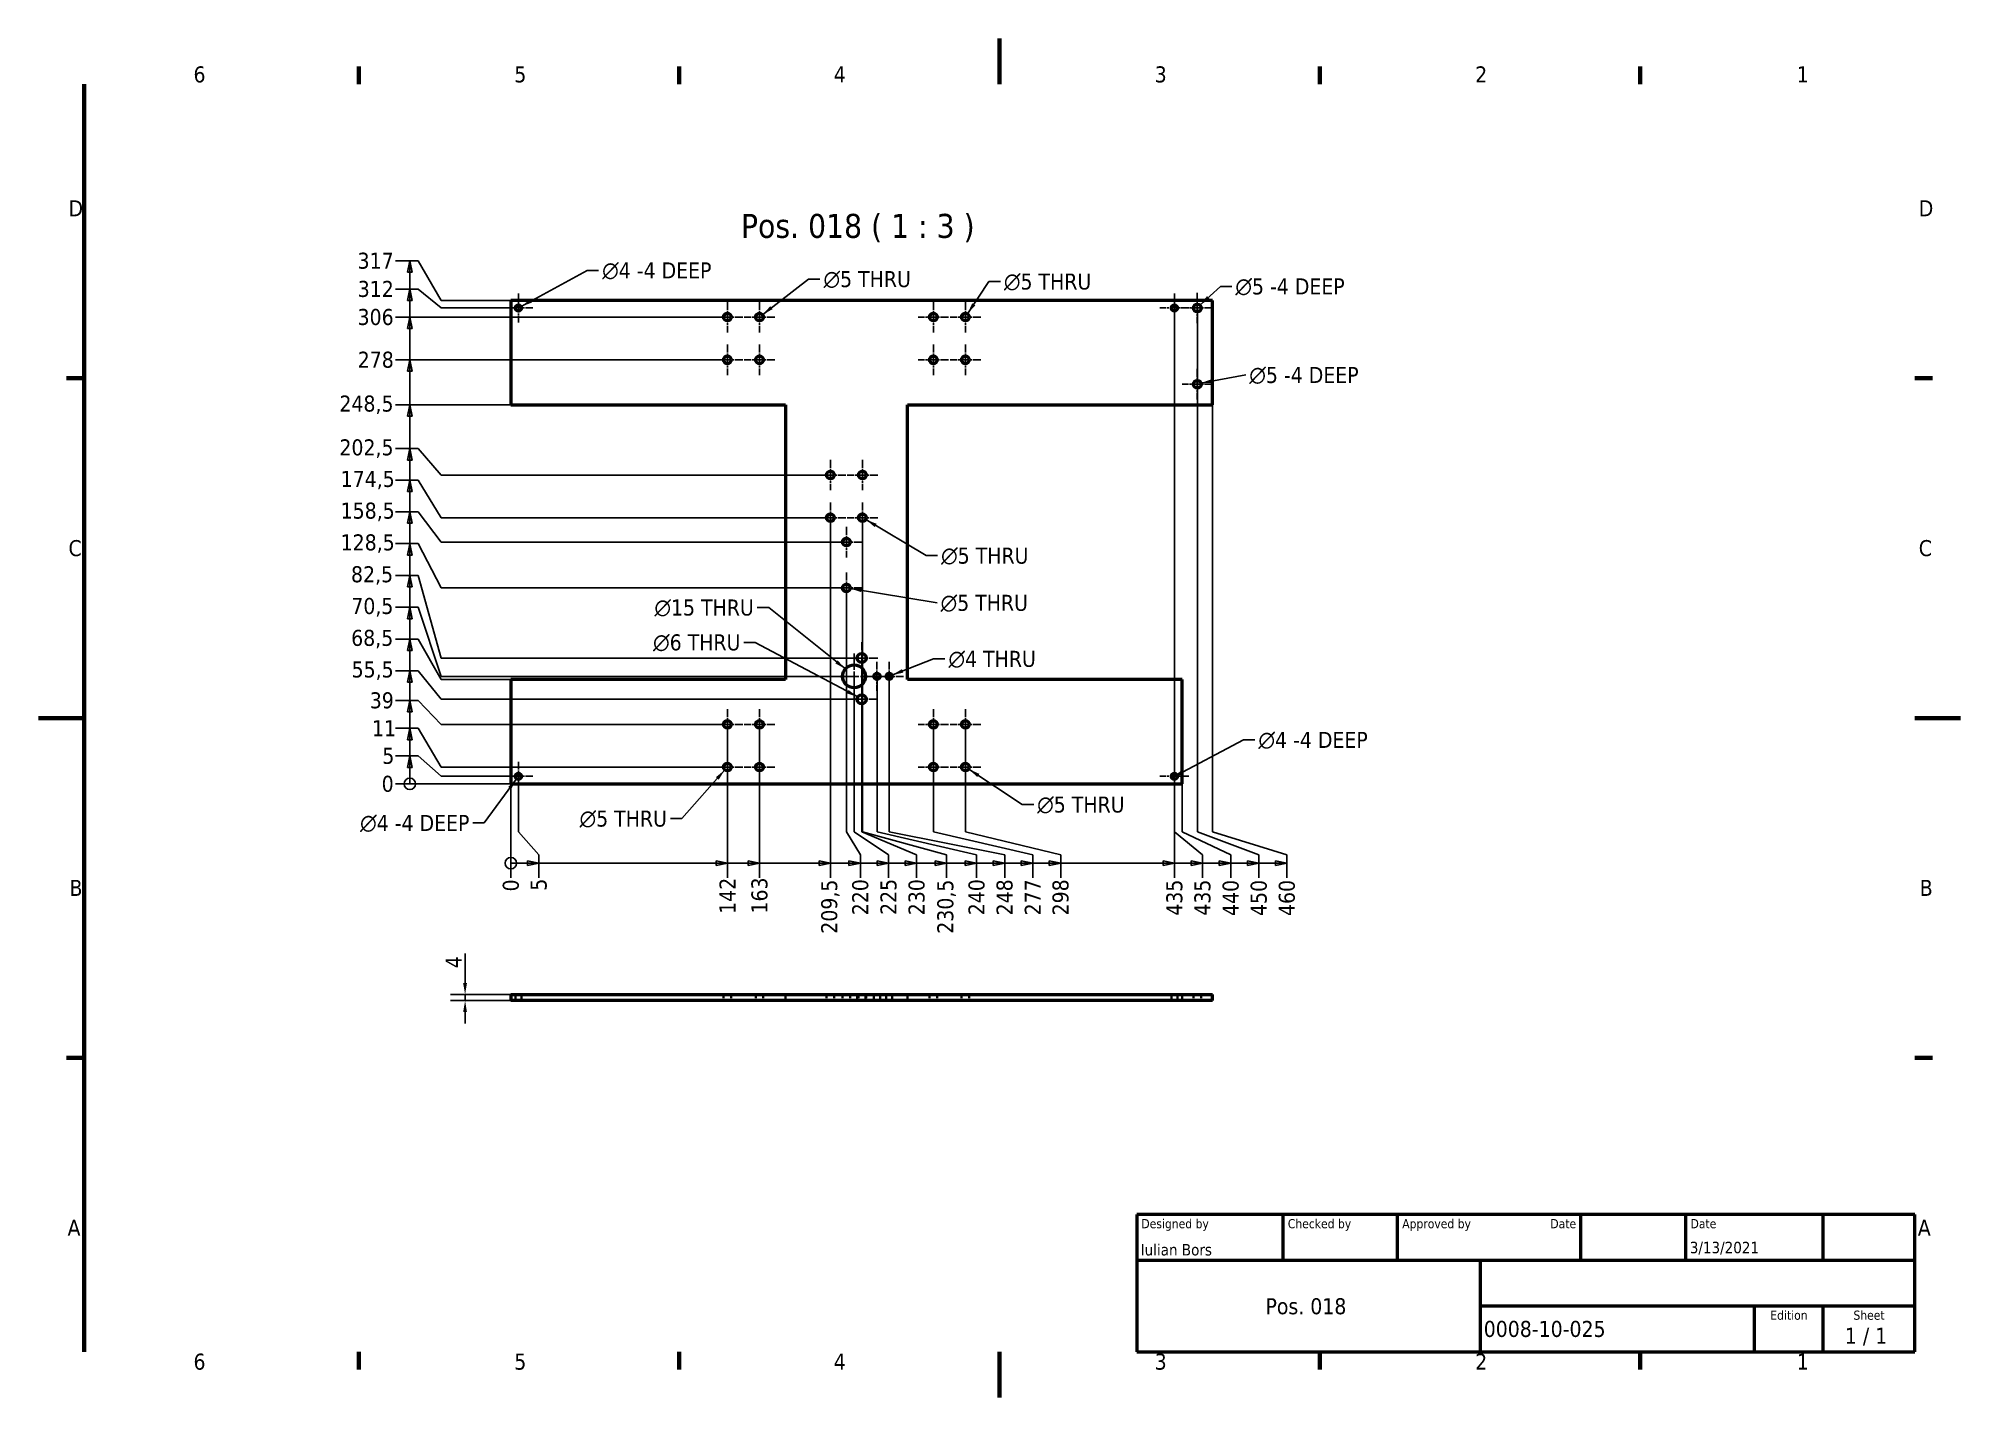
# Model space of a CAD drawing. Header units: millimetres. Extents: x 0 to 1260, y 0 to 891.
import ezdxf
from ezdxf.enums import TextEntityAlignment as Align

# ---------------------------------------------------------------- set-up
doc = ezdxf.new("R2010")
doc.units = ezdxf.units.MM
doc.header["$LTSCALE"] = 3
doc.linetypes.add('CHAIN', pattern=[0.3543, 0.2362, -0.0295, 0.0591, -0.0295])
doc.linetypes.add('DASHED', pattern=[0.2068, 0.1655, -0.0413])
for name, color, linetype, lineweight in [('Border (ISO)', 7, 'Continuous', 70), ('Center Mark (ISO)', 7, 'Continuous', 25), ('Dimension (ISO)', 7, 'Continuous', 25), ('Hidden (ISO)', 7, 'DASHED', 35), ('Symbol (ISO)', 7, 'Continuous', 25), ('Title (ISO)', 7, 'Continuous', 50), ('Visible (ISO)', 7, 'Continuous', 50)]:
    doc.layers.add(name, color=color, linetype=linetype, lineweight=lineweight)
doc.styles.add('Note Text (ISO)', font='tahoma.ttf')
doc.styles.add('Text Style39', font='tahoma.ttf')
doc.styles.add('Text Style41', font='tahoma.ttf')
doc.styles.add('Text Style45', font='tahoma.ttf')
doc.dimstyles.new('Default - Method 1b (ISO)', dxfattribs={"dimscale": 3, "dimtxt": 3.5, "dimasz": 2.5, "dimexe": 3.175, "dimexo": 0, "dimgap": 0.762, "dimtad": 1, "dimtoh": 1, "dimrnd": 1e-08, "dimtxsty": 'Note Text (ISO)', "dimcen": 0.09, "dimdle": 10, "dimclrd": 256, "dimclre": 256, "dimclrt": 256, "dimazin": 2, "dimtfac": 1, "dimtmove": 0, "dimatfit": 3, "dimfxl": 0, "dimtolj": 1, "dimlwd": -1, "dimlwe": -1, "dimarcsym": 0})
doc.dimstyles.new('Default - Method 1b (ISO)$7', dxfattribs={"dimscale": 3, "dimtxt": 3.5, "dimasz": 2.5, "dimexe": 3.175, "dimexo": 0, "dimgap": 0.762, "dimtad": 1, "dimtoh": 1, "dimrnd": 1e-08, "dimtxsty": 'Note Text (ISO)', "dimcen": 0.09, "dimdle": 10, "dimclrd": 256, "dimclre": 256, "dimclrt": 256, "dimazin": 2, "dimtfac": 1, "dimtmove": 0, "dimatfit": 3, "dimfxl": 0, "dimtolj": 1, "dimlwd": -1, "dimlwe": -1, "dimarcsym": 0})

msp = doc.modelspace()

# ---------------------------------------------------------------- texts
at = {"layer": 'Symbol (ISO)', "insert": (460.54, 757.412), "char_height": 15.72, "attachment_point": 7, "style": 'Text Style45'}
msp.add_mtext('Pos. 018 ( 1 : 3 )', dxfattribs=at)
at = {"layer": 'Symbol (ISO)', "char_height": 10.5, "line_spacing_factor": 0.6125, "style": 'Note Text (ISO)'}
for s, insert, width, attachment_point in [('\\fAIGDT|b0|i0;\\H10.5000;n\\fTahoma|b0|i0;\\H10.5000;4 -4 DEEP', (369.524, 744.179), 76.50287, 1), ('\\fAIGDT|b0|i0;\\H10.5000;n\\fTahoma|b0|i0;\\H10.5000;5 THRU', (514.617, 738.494), 61.37743, 1), ('\\fAIGDT|b0|i0;\\H10.5000;n\\fTahoma|b0|i0;\\H10.5000;5 THRU', (632.891, 736.901), 61.37743, 1), ('\\fAIGDT|b0|i0;\\H10.5000;n\\fTahoma|b0|i0;\\H10.5000;5 -4 DEEP', (784.614, 733.706), 76.50287, 1), ('\\fAIGDT|b0|i0;\\H10.5000;n\\fTahoma|b0|i0;\\H10.5000;5 -4 DEEP', (793.753, 675.621), 76.50287, 1), ('\\fAIGDT|b0|i0;\\H10.5000;n\\fTahoma|b0|i0;\\H10.5000;5 THRU', (591.711, 557.185), 61.37743, 1), ('\\fAIGDT|b0|i0;\\H10.5000;n\\fTahoma|b0|i0;\\H10.5000;15 THRU', (468.914, 523.187), 69.33547, 3), ('\\fAIGDT|b0|i0;\\H10.5000;n\\fTahoma|b0|i0;\\H10.5000;5 THRU', (591.386, 526.258), 61.37743, 1), ('\\fAIGDT|b0|i0;\\H10.5000;n\\fTahoma|b0|i0;\\H10.5000;6 THRU', (460.146, 500.348), 61.37743, 3), ('\\fAIGDT|b0|i0;\\H10.5000;n\\fTahoma|b0|i0;\\H10.5000;4 THRU', (596.551, 489.533), 61.37743, 1), ('\\fAIGDT|b0|i0;\\H10.5000;n\\fTahoma|b0|i0;\\H10.5000;4 -4 DEEP', (799.728, 436.383), 76.50287, 1), ('\\fAIGDT|b0|i0;\\H10.5000;n\\fTahoma|b0|i0;\\H10.5000;5 THRU', (654.707, 394.026), 61.37743, 1), ('\\fAIGDT|b0|i0;\\H10.5000;n\\fTahoma|b0|i0;\\H10.5000;4 -4 DEEP', (282.499, 381.923), 76.50287, 3), ('\\fAIGDT|b0|i0;\\H10.5000;n\\fTahoma|b0|i0;\\H10.5000;5 THRU', (411.971, 384.824), 61.37743, 3)]:
    msp.add_mtext(s, dxfattribs=dict(at, insert=insert, width=width, attachment_point=attachment_point))

# ---------------------------------------------------------------- blocks, each defined once
blk = doc.blocks.new('Borders Default Border')
at = {"layer": 'Border (ISO)'}
for p, q in [((70, 287), (70, 290.9)), ((140, 287), (140, 290.9)), ((280, 287), (280, 290.9)), ((350, 287), (350, 290.9)), ((10, 222.75), (6.1, 222.75)), ((410, 222.75), (413.9, 222.75)), ((10, 74.25), (6.1, 74.25)), ((410, 74.25), (413.9, 74.25)), ((70, 10), (70, 6.1)), ((140, 10), (140, 6.1)), ((280, 10), (280, 6.1)), ((350, 10), (350, 6.1))]:
    blk.add_line(p, q, dxfattribs=at)
at = {"layer": 'Border (ISO)', "flags": 128}
for points in [[(210, 297), (210, 287)], [(10, 10), (10, 287)], [(0, 148.5), (10, 148.5)], [(420, 148.5), (410, 148.5)], [(210, 0), (210, 10)]]:
    blk.add_lwpolyline(points, dxfattribs=at)
at = {"layer": 'Border (ISO)', "char_height": 3.5, "attachment_point": 7, "style": 'Note Text (ISO)'}
for s, insert in [('6', (33.88, 287.33)), ('5', (103.98, 287.33)), ('4', (173.78, 287.4)), ('3', (243.91, 287.33)), ('2', (313.94, 287.4)), ('1', (384.21, 287.4)), ('D', (6.57, 258.13)), ('D', (410.87, 258.13)), ('C', (6.56, 183.81)), ('C', (410.86, 183.81)), ('B', (6.78, 109.63)), ('B', (411.08, 109.63)), ('A', (6.36, 35.38)), ('A', (410.66, 35.38)), ('6', (33.88, 6.03)), ('5', (103.98, 6.03)), ('4', (173.78, 6.1)), ('3', (243.91, 6.03)), ('2', (313.94, 6.1)), ('1', (384.21, 6.1))]:
    blk.add_mtext(s, dxfattribs=dict(at, insert=insert))
blk = doc.blocks.new('*D5')
at = {"layer": 'Defpoints', "color": 0}
for p in [(309.7, 470.8), (309.7, 470.8), (309.7, 340.8)]:
    blk.add_point(p, dxfattribs=at)
at = {"layer": 'Dimension (ISO)'}
blk.add_line((309.7, 470.8), (309.7, 340.8), dxfattribs=at)
at = {"layer": 'Dimension (ISO)', "insert": (309.7, 331.8), "char_height": 10.5, "attachment_point": 4, "rotation": 90, "style": 'Note Text (ISO)'}
blk.add_mtext('\\A1;0', dxfattribs=at)
blk = doc.blocks.new('*D6')
at = {"layer": 'Defpoints', "color": 0}
for p in [(309.7, 470.8), (314.7, 407.3), (328, 340.8)]:
    blk.add_point(p, dxfattribs=at)
at = {"layer": 'Dimension (ISO)'}
for p, q in [((314.7, 407.3), (314.7, 370.8)), ((314.7, 370.8), (328, 355.8)), ((328, 355.8), (328, 340.8))]:
    blk.add_line(p, q, dxfattribs=at)
at = {"layer": 'Dimension (ISO)', "insert": (328, 332.3), "char_height": 10.5, "attachment_point": 4, "rotation": 90, "style": 'Note Text (ISO)'}
blk.add_mtext('\\A1;5', dxfattribs=at)
blk = doc.blocks.new('*D7')
at = {"layer": 'Defpoints', "color": 0}
for p in [(309.7, 470.8), (451.7, 441.3), (451.7, 340.8)]:
    blk.add_point(p, dxfattribs=at)
at = {"layer": 'Dimension (ISO)'}
blk.add_line((451.7, 441.3), (451.7, 340.8), dxfattribs=at)
at = {"layer": 'Dimension (ISO)', "insert": (451.7, 317.1), "char_height": 10.5, "attachment_point": 4, "rotation": 90, "style": 'Note Text (ISO)'}
blk.add_mtext('\\A1;142', dxfattribs=at)
blk = doc.blocks.new('*D8')
at = {"layer": 'Defpoints', "color": 0}
for p in [(309.7, 470.8), (472.7, 441.3), (472.7, 340.8)]:
    blk.add_point(p, dxfattribs=at)
at = {"layer": 'Dimension (ISO)'}
blk.add_line((472.7, 441.3), (472.7, 340.8), dxfattribs=at)
at = {"layer": 'Dimension (ISO)', "insert": (472.7, 317.3), "char_height": 10.5, "attachment_point": 4, "rotation": 90, "style": 'Note Text (ISO)'}
blk.add_mtext('\\A1;163', dxfattribs=at)
blk = doc.blocks.new('*D9')
at = {"layer": 'Defpoints', "color": 0}
for p in [(309.7, 470.8), (586.7, 441.3), (651.8, 340.8)]:
    blk.add_point(p, dxfattribs=at)
at = {"layer": 'Dimension (ISO)'}
for p, q in [((586.7, 441.3), (586.7, 370.8)), ((586.7, 370.8), (651.8, 355.8)), ((651.8, 355.8), (651.8, 340.8))]:
    blk.add_line(p, q, dxfattribs=at)
at = {"layer": 'Dimension (ISO)', "insert": (651.8, 316.1), "char_height": 10.5, "attachment_point": 4, "rotation": 90, "style": 'Note Text (ISO)'}
blk.add_mtext('\\A1;277', dxfattribs=at)
blk = doc.blocks.new('*D10')
at = {"layer": 'Defpoints', "color": 0}
for p in [(309.7, 470.8), (607.7, 441.3), (670.1, 340.8)]:
    blk.add_point(p, dxfattribs=at)
at = {"layer": 'Dimension (ISO)'}
for p, q in [((607.7, 441.3), (607.7, 370.8)), ((607.7, 370.8), (670.1, 355.8)), ((670.1, 355.8), (670.1, 340.8))]:
    blk.add_line(p, q, dxfattribs=at)
at = {"layer": 'Dimension (ISO)', "insert": (670.1, 316.1), "char_height": 10.5, "attachment_point": 4, "rotation": 90, "style": 'Note Text (ISO)'}
blk.add_mtext('\\A1;298', dxfattribs=at)
blk = doc.blocks.new('*D11')
at = {"layer": 'Defpoints', "color": 0}
for p in [(309.7, 470.8), (744.7, 407.3), (744.7, 340.8)]:
    blk.add_point(p, dxfattribs=at)
at = {"layer": 'Dimension (ISO)'}
blk.add_line((744.7, 407.3), (744.7, 340.8), dxfattribs=at)
at = {"layer": 'Dimension (ISO)', "insert": (744.7, 315.9), "char_height": 10.5, "attachment_point": 4, "rotation": 90, "style": 'Note Text (ISO)'}
blk.add_mtext('\\A1;435', dxfattribs=at)
blk = doc.blocks.new('*D12')
at = {"layer": 'Defpoints', "color": 0}
for p in [(309.7, 470.8), (749.7, 402.3), (781.6, 340.8)]:
    blk.add_point(p, dxfattribs=at)
at = {"layer": 'Dimension (ISO)'}
for p, q in [((749.7, 402.3), (749.7, 370.8)), ((749.7, 370.8), (781.6, 355.8)), ((781.6, 355.8), (781.6, 340.8))]:
    blk.add_line(p, q, dxfattribs=at)
at = {"layer": 'Dimension (ISO)', "insert": (781.6, 315.7), "char_height": 10.5, "attachment_point": 4, "rotation": 90, "style": 'Note Text (ISO)'}
blk.add_mtext('\\A1;440', dxfattribs=at)
blk = doc.blocks.new('*D13')
at = {"layer": 'Defpoints', "color": 0}
for p in [(309.7, 470.8), (549.7, 472.8), (615, 340.8)]:
    blk.add_point(p, dxfattribs=at)
at = {"layer": 'Dimension (ISO)'}
for p, q in [((549.7, 472.8), (549.7, 370.8)), ((549.7, 370.8), (615, 355.8)), ((615, 355.8), (615, 340.8))]:
    blk.add_line(p, q, dxfattribs=at)
at = {"layer": 'Dimension (ISO)', "insert": (615, 316.2), "char_height": 10.5, "attachment_point": 4, "rotation": 90, "style": 'Note Text (ISO)'}
blk.add_mtext('\\A1;240', dxfattribs=at)
blk = doc.blocks.new('*D14')
at = {"layer": 'Defpoints', "color": 0}
for p in [(309.7, 470.8), (557.7, 472.8), (633.4, 340.8)]:
    blk.add_point(p, dxfattribs=at)
at = {"layer": 'Dimension (ISO)'}
for p, q in [((557.7, 472.8), (557.7, 370.8)), ((557.7, 370.8), (633.4, 355.8)), ((633.4, 355.8), (633.4, 340.8))]:
    blk.add_line(p, q, dxfattribs=at)
at = {"layer": 'Dimension (ISO)', "insert": (633.4, 316.1), "char_height": 10.5, "attachment_point": 4, "rotation": 90, "style": 'Note Text (ISO)'}
blk.add_mtext('\\A1;248', dxfattribs=at)
blk = doc.blocks.new('*D15')
at = {"layer": 'Defpoints', "color": 0}
for p in [(539.7, 484.8), (309.7, 470.8), (575.7, 340.8)]:
    blk.add_point(p, dxfattribs=at)
at = {"layer": 'Dimension (ISO)'}
for p, q in [((539.7, 484.8), (539.7, 370.8)), ((539.7, 370.8), (575.7, 355.8)), ((575.7, 355.8), (575.7, 340.8))]:
    blk.add_line(p, q, dxfattribs=at)
at = {"layer": 'Dimension (ISO)', "insert": (575.7, 316.2), "char_height": 10.5, "attachment_point": 4, "rotation": 90, "style": 'Note Text (ISO)'}
blk.add_mtext('\\A1;230', dxfattribs=at)
blk = doc.blocks.new('*D16')
at = {"layer": 'Defpoints', "color": 0}
for p in [(309.7, 470.8), (534.7, 472.8), (557.3, 340.8)]:
    blk.add_point(p, dxfattribs=at)
at = {"layer": 'Dimension (ISO)'}
for p, q in [((534.7, 472.8), (534.7, 370.8)), ((534.7, 370.8), (557.3, 355.8)), ((557.3, 355.8), (557.3, 340.8))]:
    blk.add_line(p, q, dxfattribs=at)
at = {"layer": 'Dimension (ISO)', "insert": (557.3, 316.4), "char_height": 10.5, "attachment_point": 4, "rotation": 90, "style": 'Note Text (ISO)'}
blk.add_mtext('\\A1;225', dxfattribs=at)
blk = doc.blocks.new('*D17')
at = {"layer": 'Defpoints', "color": 0}
for p in [(529.7, 530.8), (309.7, 470.8), (538.8, 340.8)]:
    blk.add_point(p, dxfattribs=at)
at = {"layer": 'Dimension (ISO)'}
for p, q in [((529.7, 530.8), (529.7, 370.8)), ((529.7, 370.8), (538.8, 355.8)), ((538.8, 355.8), (538.8, 340.8))]:
    blk.add_line(p, q, dxfattribs=at)
at = {"layer": 'Dimension (ISO)', "insert": (538.8, 316.2), "char_height": 10.5, "attachment_point": 4, "rotation": 90, "style": 'Note Text (ISO)'}
blk.add_mtext('\\A1;220', dxfattribs=at)
blk = doc.blocks.new('*D18')
at = {"layer": 'Defpoints', "color": 0}
for p in [(540.2, 576.8), (309.7, 470.8), (595.3, 340.8)]:
    blk.add_point(p, dxfattribs=at)
at = {"layer": 'Dimension (ISO)'}
for p, q in [((540.2, 576.8), (540.2, 370.8)), ((540.2, 370.8), (595.3, 355.8)), ((595.3, 355.8), (595.3, 340.8))]:
    blk.add_line(p, q, dxfattribs=at)
at = {"layer": 'Dimension (ISO)', "insert": (595.3, 304.1), "char_height": 10.5, "attachment_point": 4, "rotation": 90, "style": 'Note Text (ISO)'}
blk.add_mtext('\\A1;230,5', dxfattribs=at)
blk = doc.blocks.new('*D19')
at = {"layer": 'Defpoints', "color": 0}
for p in [(519.2, 576.8), (309.7, 470.8), (519.2, 340.8)]:
    blk.add_point(p, dxfattribs=at)
at = {"layer": 'Dimension (ISO)'}
blk.add_line((519.2, 576.8), (519.2, 340.8), dxfattribs=at)
at = {"layer": 'Dimension (ISO)', "insert": (519.2, 304.1), "char_height": 10.5, "attachment_point": 4, "rotation": 90, "style": 'Note Text (ISO)'}
blk.add_mtext('\\A1;209,5', dxfattribs=at)
blk = doc.blocks.new('*D20')
at = {"layer": 'Defpoints', "color": 0}
for p in [(744.7, 714.3), (309.7, 470.8), (763.1, 340.8)]:
    blk.add_point(p, dxfattribs=at)
at = {"layer": 'Dimension (ISO)'}
for p, q in [((744.7, 714.3), (744.7, 370.8)), ((744.7, 370.8), (763.1, 355.8)), ((763.1, 355.8), (763.1, 340.8))]:
    blk.add_line(p, q, dxfattribs=at)
at = {"layer": 'Dimension (ISO)', "insert": (763.1, 315.9), "char_height": 10.5, "attachment_point": 4, "rotation": 90, "style": 'Note Text (ISO)'}
blk.add_mtext('\\A1;435', dxfattribs=at)
blk = doc.blocks.new('*D21')
at = {"layer": 'Defpoints', "color": 0}
for p in [(759.7, 714.3), (309.7, 470.8), (800, 340.8)]:
    blk.add_point(p, dxfattribs=at)
at = {"layer": 'Dimension (ISO)'}
for p, q in [((759.7, 714.3), (759.7, 370.8)), ((759.7, 370.8), (800, 355.8)), ((800, 355.8), (800, 340.8))]:
    blk.add_line(p, q, dxfattribs=at)
at = {"layer": 'Dimension (ISO)', "insert": (800, 315.7), "char_height": 10.5, "attachment_point": 4, "rotation": 90, "style": 'Note Text (ISO)'}
blk.add_mtext('\\A1;450', dxfattribs=at)
blk = doc.blocks.new('*D22')
at = {"layer": 'Defpoints', "color": 0}
for p in [(769.7, 685), (309.7, 470.8), (818.4, 340.8)]:
    blk.add_point(p, dxfattribs=at)
at = {"layer": 'Dimension (ISO)'}
for p, q in [((769.7, 685), (769.7, 370.8)), ((769.7, 370.8), (818.4, 355.8)), ((818.4, 355.8), (818.4, 340.8))]:
    blk.add_line(p, q, dxfattribs=at)
at = {"layer": 'Dimension (ISO)', "insert": (818.4, 315.7), "char_height": 10.5, "attachment_point": 4, "rotation": 90, "style": 'Note Text (ISO)'}
blk.add_mtext('\\A1;460', dxfattribs=at)
blk = doc.blocks.new('2dTransSymbol1')
at = {"layer": 'Dimension (ISO)'}
for p, q in [((105.73, 116.77), (103.23, 116.77)), ((105.73, 116.77), (106.83, 116.77)), ((109.33, 116.77), (106.83, 117.27)), ((106.83, 117.27), (106.83, 116.27)), ((106.83, 116.77), (109.33, 116.77)), ((106.83, 116.27), (109.33, 116.77)), ((109.33, 116.77), (148.06, 116.77)), ((150.56, 116.77), (148.06, 117.27)), ((148.06, 117.27), (148.06, 116.27)), ((148.06, 116.77), (150.56, 116.77)), ((148.06, 116.27), (150.56, 116.77)), ((150.56, 116.77), (155.06, 116.77)), ((157.56, 116.77), (155.06, 117.27)), ((155.06, 117.27), (155.06, 116.27)), ((155.06, 116.77), (157.56, 116.77)), ((155.06, 116.27), (157.56, 116.77)), ((157.56, 116.77), (170.56, 116.77)), ((173.06, 116.77), (170.56, 117.27)), ((170.56, 117.27), (170.56, 116.27)), ((170.56, 116.77), (173.06, 116.77)), ((170.56, 116.27), (173.06, 116.77)), ((173.06, 116.77), (177.1, 116.77)), ((179.6, 116.77), (177.1, 117.27)), ((177.1, 117.27), (177.1, 116.27)), ((177.1, 116.77), (179.6, 116.77)), ((177.1, 116.27), (179.6, 116.77)), ((179.6, 116.77), (183.25, 116.77)), ((185.75, 116.77), (183.25, 117.27)), ((183.25, 117.27), (183.25, 116.27)), ((183.25, 116.77), (185.75, 116.77)), ((183.25, 116.27), (185.75, 116.77)), ((185.75, 116.77), (189.4, 116.77)), ((191.9, 116.77), (189.4, 117.27)), ((189.4, 117.27), (189.4, 116.27)), ((189.4, 116.77), (191.9, 116.77)), ((189.4, 116.27), (191.9, 116.77)), ((191.9, 116.77), (195.95, 116.77)), ((198.45, 116.77), (195.95, 117.27)), ((195.95, 117.27), (195.95, 116.27)), ((195.95, 116.77), (198.45, 116.77)), ((195.95, 116.27), (198.45, 116.77)), ((198.45, 116.77), (202.49, 116.77)), ((204.99, 116.77), (202.49, 117.27)), ((202.49, 117.27), (202.49, 116.27)), ((202.49, 116.77), (204.99, 116.77)), ((202.49, 116.27), (204.99, 116.77)), ((204.99, 116.77), (208.64, 116.77)), ((211.14, 116.77), (208.64, 117.27)), ((208.64, 117.27), (208.64, 116.27)), ((208.64, 116.77), (211.14, 116.77)), ((208.64, 116.27), (211.14, 116.77)), ((211.14, 116.77), (214.76, 116.77)), ((217.26, 116.77), (214.76, 117.27)), ((214.76, 117.27), (214.76, 116.27)), ((214.76, 116.77), (217.26, 116.77)), ((214.76, 116.27), (217.26, 116.77)), ((217.26, 116.77), (220.88, 116.77)), ((223.38, 116.77), (220.88, 117.27)), ((220.88, 117.27), (220.88, 116.27)), ((220.88, 116.77), (223.38, 116.77)), ((220.88, 116.27), (223.38, 116.77)), ((223.38, 116.77), (245.73, 116.77)), ((248.23, 116.77), (245.73, 117.27)), ((245.73, 117.27), (245.73, 116.27)), ((245.73, 116.77), (248.23, 116.77)), ((245.73, 116.27), (248.23, 116.77)), ((248.23, 116.77), (251.87, 116.77)), ((254.37, 116.77), (251.87, 117.27)), ((251.87, 117.27), (251.87, 116.27)), ((251.87, 116.77), (254.37, 116.77)), ((251.87, 116.27), (254.37, 116.77)), ((254.37, 116.77), (258.02, 116.77)), ((260.52, 116.77), (258.02, 117.27)), ((258.02, 117.27), (258.02, 116.27)), ((258.02, 116.77), (260.52, 116.77)), ((258.02, 116.27), (260.52, 116.77)), ((260.52, 116.77), (264.16, 116.77)), ((266.66, 116.77), (264.16, 117.27)), ((264.16, 117.27), (264.16, 116.27)), ((264.16, 116.77), (266.66, 116.77)), ((264.16, 116.27), (266.66, 116.77)), ((266.66, 116.77), (270.31, 116.77)), ((272.81, 116.77), (270.31, 117.27)), ((270.31, 117.27), (270.31, 116.27)), ((270.31, 116.77), (272.81, 116.77)), ((270.31, 116.27), (272.81, 116.77))]:
    blk.add_line(p, q, dxfattribs=at)
at = {"layer": 'Dimension (ISO)', "flags": 128}
for points in [[(106.83, 116.27), (109.33, 116.77)], [(148.06, 116.27), (150.56, 116.77)], [(155.06, 116.27), (157.56, 116.77)], [(170.56, 116.27), (173.06, 116.77)], [(177.1, 116.27), (179.6, 116.77)], [(183.25, 116.27), (185.75, 116.77)], [(189.4, 116.27), (191.9, 116.77)], [(195.95, 116.27), (198.45, 116.77)], [(202.49, 116.27), (204.99, 116.77)], [(208.64, 116.27), (211.14, 116.77)], [(214.76, 116.27), (217.26, 116.77)], [(220.88, 116.27), (223.38, 116.77)], [(245.73, 116.27), (248.23, 116.77)], [(251.87, 116.27), (254.37, 116.77)], [(258.02, 116.27), (260.52, 116.77)], [(264.16, 116.27), (266.66, 116.77)], [(270.31, 116.27), (272.81, 116.77)]]:
    blk.add_lwpolyline(points, dxfattribs=at)
at = {"layer": 'Dimension (ISO)'}
blk.add_circle((103.23, 116.77), 1.25, dxfattribs=at)
for points in [[(106.83, 116.27), (109.33, 116.77), (106.83, 117.27), (106.83, 116.27)], [(148.06, 116.27), (150.56, 116.77), (148.06, 117.27), (148.06, 116.27)], [(155.06, 116.27), (157.56, 116.77), (155.06, 117.27), (155.06, 116.27)], [(170.56, 116.27), (173.06, 116.77), (170.56, 117.27), (170.56, 116.27)], [(177.1, 116.27), (179.6, 116.77), (177.1, 117.27), (177.1, 116.27)], [(183.25, 116.27), (185.75, 116.77), (183.25, 117.27), (183.25, 116.27)], [(189.4, 116.27), (191.9, 116.77), (189.4, 117.27), (189.4, 116.27)], [(195.95, 116.27), (198.45, 116.77), (195.95, 117.27), (195.95, 116.27)], [(202.49, 116.27), (204.99, 116.77), (202.49, 117.27), (202.49, 116.27)], [(208.64, 116.27), (211.14, 116.77), (208.64, 117.27), (208.64, 116.27)], [(214.76, 116.27), (217.26, 116.77), (214.76, 117.27), (214.76, 116.27)], [(220.88, 116.27), (223.38, 116.77), (220.88, 117.27), (220.88, 116.27)], [(245.73, 116.27), (248.23, 116.77), (245.73, 117.27), (245.73, 116.27)], [(251.87, 116.27), (254.37, 116.77), (251.87, 117.27), (251.87, 116.27)], [(258.02, 116.27), (260.52, 116.77), (258.02, 117.27), (258.02, 116.27)], [(264.16, 116.27), (266.66, 116.77), (264.16, 117.27), (264.16, 116.27)], [(270.31, 116.27), (272.81, 116.77), (270.31, 117.27), (270.31, 116.27)]]:
    blk.add_solid(points, dxfattribs=at)
blk = doc.blocks.new('*D24')
at = {"layer": 'Defpoints', "color": 0}
for p in [(234, 402.3), (309.7, 402.3), (309.7, 402.3)]:
    blk.add_point(p, dxfattribs=at)
at = {"layer": 'Dimension (ISO)'}
blk.add_line((309.7, 402.3), (234, 402.3), dxfattribs=at)
at = {"layer": 'Dimension (ISO)', "insert": (225, 402.3), "char_height": 10.5, "attachment_point": 4, "style": 'Note Text (ISO)'}
blk.add_mtext('\\A1;0', dxfattribs=at)
blk = doc.blocks.new('*D25')
at = {"layer": 'Defpoints', "color": 0}
for p in [(234, 420.6), (314.7, 407.3), (309.7, 402.3)]:
    blk.add_point(p, dxfattribs=at)
at = {"layer": 'Dimension (ISO)'}
for p, q in [((249, 420.6), (234, 420.6)), ((264, 407.3), (249, 420.6)), ((314.7, 407.3), (264, 407.3))]:
    blk.add_line(p, q, dxfattribs=at)
at = {"layer": 'Dimension (ISO)', "insert": (225.4, 420.6), "char_height": 10.5, "attachment_point": 4, "style": 'Note Text (ISO)'}
blk.add_mtext('\\A1;5', dxfattribs=at)
blk = doc.blocks.new('*D26')
at = {"layer": 'Defpoints', "color": 0}
for p in [(234, 438.8), (451.7, 413.3), (309.7, 402.3)]:
    blk.add_point(p, dxfattribs=at)
at = {"layer": 'Dimension (ISO)'}
for p, q in [((249, 438.8), (234, 438.8)), ((264, 413.3), (249, 438.8)), ((451.7, 413.3), (264, 413.3))]:
    blk.add_line(p, q, dxfattribs=at)
at = {"layer": 'Dimension (ISO)', "insert": (218.7, 438.8), "char_height": 10.5, "attachment_point": 4, "style": 'Note Text (ISO)'}
blk.add_mtext('\\A1;11', dxfattribs=at)
blk = doc.blocks.new('*D27')
at = {"layer": 'Defpoints', "color": 0}
for p in [(234, 457), (451.7, 441.3), (309.7, 402.3)]:
    blk.add_point(p, dxfattribs=at)
at = {"layer": 'Dimension (ISO)'}
for p, q in [((249, 457), (234, 457)), ((264, 441.3), (249, 457)), ((451.7, 441.3), (264, 441.3))]:
    blk.add_line(p, q, dxfattribs=at)
at = {"layer": 'Dimension (ISO)', "insert": (217.2, 457), "char_height": 10.5, "attachment_point": 4, "style": 'Note Text (ISO)'}
blk.add_mtext('\\A1;39', dxfattribs=at)
blk = doc.blocks.new('*D28')
at = {"layer": 'Defpoints', "color": 0}
for p in [(234, 518.1), (534.7, 472.8), (309.7, 402.3)]:
    blk.add_point(p, dxfattribs=at)
at = {"layer": 'Dimension (ISO)'}
for p, q in [((249, 518.1), (234, 518.1)), ((264, 472.8), (249, 518.1)), ((534.7, 472.8), (264, 472.8))]:
    blk.add_line(p, q, dxfattribs=at)
at = {"layer": 'Dimension (ISO)', "insert": (205.1, 518.1), "char_height": 10.5, "attachment_point": 4, "style": 'Note Text (ISO)'}
blk.add_mtext('\\A1;70,5', dxfattribs=at)
blk = doc.blocks.new('*D29')
at = {"layer": 'Defpoints', "color": 0}
for p in [(234, 476.5), (539.7, 457.8), (309.7, 402.3)]:
    blk.add_point(p, dxfattribs=at)
at = {"layer": 'Dimension (ISO)'}
for p, q in [((249, 476.5), (234, 476.5)), ((264, 457.8), (249, 476.5)), ((539.7, 457.8), (264, 457.8))]:
    blk.add_line(p, q, dxfattribs=at)
at = {"layer": 'Dimension (ISO)', "insert": (205.3, 476.5), "char_height": 10.5, "attachment_point": 4, "style": 'Note Text (ISO)'}
blk.add_mtext('\\A1;55,5', dxfattribs=at)
blk = doc.blocks.new('*D30')
at = {"layer": 'Defpoints', "color": 0}
for p in [(234, 538.9), (539.7, 484.8), (309.7, 402.3)]:
    blk.add_point(p, dxfattribs=at)
at = {"layer": 'Dimension (ISO)'}
for p, q in [((249, 538.9), (234, 538.9)), ((264, 484.8), (249, 538.9)), ((539.7, 484.8), (264, 484.8))]:
    blk.add_line(p, q, dxfattribs=at)
at = {"layer": 'Dimension (ISO)', "insert": (204.9, 538.9), "char_height": 10.5, "attachment_point": 4, "style": 'Note Text (ISO)'}
blk.add_mtext('\\A1;82,5', dxfattribs=at)
blk = doc.blocks.new('*D31')
at = {"layer": 'Defpoints', "color": 0}
for p in [(234, 559.8), (529.7, 530.8), (309.7, 402.3)]:
    blk.add_point(p, dxfattribs=at)
at = {"layer": 'Dimension (ISO)'}
for p, q in [((249, 559.8), (234, 559.8)), ((264, 530.8), (249, 559.8)), ((529.7, 530.8), (264, 530.8))]:
    blk.add_line(p, q, dxfattribs=at)
at = {"layer": 'Dimension (ISO)', "insert": (198.1, 559.8), "char_height": 10.5, "attachment_point": 4, "style": 'Note Text (ISO)'}
blk.add_mtext('\\A1;128,5', dxfattribs=at)
blk = doc.blocks.new('*D32')
at = {"layer": 'Defpoints', "color": 0}
for p in [(234, 580.6), (529.7, 560.8), (309.7, 402.3)]:
    blk.add_point(p, dxfattribs=at)
at = {"layer": 'Dimension (ISO)'}
for p, q in [((249, 580.6), (234, 580.6)), ((264, 560.8), (249, 580.6)), ((529.7, 560.8), (264, 560.8))]:
    blk.add_line(p, q, dxfattribs=at)
at = {"layer": 'Dimension (ISO)', "insert": (198.1, 580.6), "char_height": 10.5, "attachment_point": 4, "style": 'Note Text (ISO)'}
blk.add_mtext('\\A1;158,5', dxfattribs=at)
blk = doc.blocks.new('*D33')
at = {"layer": 'Defpoints', "color": 0}
for p in [(234, 601.4), (519.2, 576.8), (309.7, 402.3)]:
    blk.add_point(p, dxfattribs=at)
at = {"layer": 'Dimension (ISO)'}
for p, q in [((249, 601.4), (234, 601.4)), ((264, 576.8), (249, 601.4)), ((519.2, 576.8), (264, 576.8))]:
    blk.add_line(p, q, dxfattribs=at)
at = {"layer": 'Dimension (ISO)', "insert": (198.1, 601.4), "char_height": 10.5, "attachment_point": 4, "style": 'Note Text (ISO)'}
blk.add_mtext('\\A1;174,5', dxfattribs=at)
blk = doc.blocks.new('*D34')
at = {"layer": 'Defpoints', "color": 0}
for p in [(234, 622.1), (519.2, 604.8), (309.7, 402.3)]:
    blk.add_point(p, dxfattribs=at)
at = {"layer": 'Dimension (ISO)'}
for p, q in [((249, 622.1), (234, 622.1)), ((264, 604.8), (249, 622.1)), ((519.2, 604.8), (264, 604.8))]:
    blk.add_line(p, q, dxfattribs=at)
at = {"layer": 'Dimension (ISO)', "insert": (197.3, 622.1), "char_height": 10.5, "attachment_point": 4, "style": 'Note Text (ISO)'}
blk.add_mtext('\\A1;202,5', dxfattribs=at)
blk = doc.blocks.new('*D35')
at = {"layer": 'Defpoints', "color": 0}
for p in [(234, 497.2), (309.7, 470.8), (309.7, 402.3)]:
    blk.add_point(p, dxfattribs=at)
at = {"layer": 'Dimension (ISO)'}
for p, q in [((249, 497.2), (234, 497.2)), ((264, 470.8), (249, 497.2)), ((309.7, 470.8), (264, 470.8))]:
    blk.add_line(p, q, dxfattribs=at)
at = {"layer": 'Dimension (ISO)', "insert": (205, 497.2), "char_height": 10.5, "attachment_point": 4, "style": 'Note Text (ISO)'}
blk.add_mtext('\\A1;68,5', dxfattribs=at)
blk = doc.blocks.new('*D36')
at = {"layer": 'Defpoints', "color": 0}
for p in [(234, 650.8), (309.7, 650.8), (309.7, 402.3)]:
    blk.add_point(p, dxfattribs=at)
at = {"layer": 'Dimension (ISO)'}
blk.add_line((309.7, 650.8), (234, 650.8), dxfattribs=at)
at = {"layer": 'Dimension (ISO)', "insert": (197.3, 650.8), "char_height": 10.5, "attachment_point": 4, "style": 'Note Text (ISO)'}
blk.add_mtext('\\A1;248,5', dxfattribs=at)
blk = doc.blocks.new('*D37')
at = {"layer": 'Defpoints', "color": 0}
for p in [(234, 745.2), (309.7, 719.3), (309.7, 402.3)]:
    blk.add_point(p, dxfattribs=at)
at = {"layer": 'Dimension (ISO)'}
for p, q in [((249, 745.2), (234, 745.2)), ((264, 719.3), (249, 745.2)), ((309.7, 719.3), (264, 719.3))]:
    blk.add_line(p, q, dxfattribs=at)
at = {"layer": 'Dimension (ISO)', "insert": (209.2, 745.2), "char_height": 10.5, "attachment_point": 4, "style": 'Note Text (ISO)'}
blk.add_mtext('\\A1;317', dxfattribs=at)
blk = doc.blocks.new('*D38')
at = {"layer": 'Defpoints', "color": 0}
for p in [(234, 680.3), (451.7, 680.3), (309.7, 402.3)]:
    blk.add_point(p, dxfattribs=at)
at = {"layer": 'Dimension (ISO)'}
blk.add_line((451.7, 680.3), (234, 680.3), dxfattribs=at)
at = {"layer": 'Dimension (ISO)', "insert": (209.3, 680.3), "char_height": 10.5, "attachment_point": 4, "style": 'Note Text (ISO)'}
blk.add_mtext('\\A1;278', dxfattribs=at)
blk = doc.blocks.new('*D39')
at = {"layer": 'Defpoints', "color": 0}
for p in [(234, 708.3), (451.7, 708.3), (309.7, 402.3)]:
    blk.add_point(p, dxfattribs=at)
at = {"layer": 'Dimension (ISO)'}
blk.add_line((451.7, 708.3), (234, 708.3), dxfattribs=at)
at = {"layer": 'Dimension (ISO)', "insert": (209.2, 708.3), "char_height": 10.5, "attachment_point": 4, "style": 'Note Text (ISO)'}
blk.add_mtext('\\A1;306', dxfattribs=at)
blk = doc.blocks.new('*D40')
at = {"layer": 'Defpoints', "color": 0}
for p in [(234, 726.7), (314.7, 714.3), (309.7, 402.3)]:
    blk.add_point(p, dxfattribs=at)
at = {"layer": 'Dimension (ISO)'}
for p, q in [((249, 726.7), (234, 726.7)), ((264, 714.3), (249, 726.7)), ((314.7, 714.3), (264, 714.3))]:
    blk.add_line(p, q, dxfattribs=at)
at = {"layer": 'Dimension (ISO)', "insert": (209.3, 726.7), "char_height": 10.5, "attachment_point": 4, "style": 'Note Text (ISO)'}
blk.add_mtext('\\A1;312', dxfattribs=at)
blk = doc.blocks.new('2dTransSymbol2')
at = {"layer": 'Dimension (ISO)'}
for p, q in [((81.16, 248.39), (80.66, 245.89)), ((81.16, 245.89), (81.16, 248.39)), ((81.66, 245.89), (81.16, 248.39)), ((80.66, 245.89), (81.66, 245.89)), ((81.16, 242.25), (81.16, 245.89)), ((81.16, 242.25), (80.66, 239.75)), ((80.66, 239.75), (81.66, 239.75)), ((81.16, 239.75), (81.16, 242.25)), ((81.66, 239.75), (81.16, 242.25)), ((81.16, 236.1), (81.16, 239.75)), ((81.16, 236.1), (80.66, 233.6)), ((81.16, 233.6), (81.16, 236.1)), ((81.66, 233.6), (81.16, 236.1)), ((80.66, 233.6), (81.66, 233.6)), ((81.16, 226.77), (81.16, 233.6)), ((81.16, 226.77), (80.66, 224.27)), ((80.66, 224.27), (81.66, 224.27)), ((81.16, 224.27), (81.16, 226.77)), ((81.66, 224.27), (81.16, 226.77)), ((81.16, 216.93), (81.16, 224.27)), ((81.16, 216.93), (80.66, 214.43)), ((80.66, 214.43), (81.66, 214.43)), ((81.16, 214.43), (81.16, 216.93)), ((81.66, 214.43), (81.16, 216.93)), ((81.16, 207.37), (81.16, 214.43)), ((81.16, 207.37), (80.66, 204.87)), ((81.16, 204.87), (81.16, 207.37)), ((81.66, 204.87), (81.16, 207.37)), ((80.66, 204.87), (81.66, 204.87)), ((81.16, 200.46), (81.16, 204.87)), ((81.16, 200.46), (80.66, 197.96)), ((80.66, 197.96), (81.66, 197.96)), ((81.16, 197.96), (81.16, 200.46)), ((81.66, 197.96), (81.16, 200.46)), ((81.16, 193.54), (81.16, 197.96)), ((81.16, 193.54), (80.66, 191.04)), ((81.16, 191.04), (81.16, 193.54)), ((81.66, 191.04), (81.16, 193.54)), ((80.66, 191.04), (81.66, 191.04)), ((81.16, 186.59), (81.16, 191.04)), ((81.16, 186.59), (80.66, 184.09)), ((81.16, 184.09), (81.16, 186.59)), ((81.66, 184.09), (81.16, 186.59)), ((80.66, 184.09), (81.66, 184.09)), ((81.16, 179.64), (81.16, 184.09)), ((81.16, 179.64), (80.66, 177.14)), ((80.66, 177.14), (81.66, 177.14)), ((81.16, 177.14), (81.16, 179.64)), ((81.66, 177.14), (81.16, 179.64)), ((81.16, 172.7), (81.16, 177.14)), ((81.16, 172.7), (80.66, 170.2)), ((81.16, 170.2), (81.16, 172.7)), ((81.66, 170.2), (81.16, 172.7)), ((80.66, 170.2), (81.66, 170.2)), ((81.16, 165.75), (81.16, 170.2)), ((81.16, 165.75), (80.66, 163.25)), ((81.16, 163.25), (81.16, 165.75)), ((81.66, 163.25), (81.16, 165.75)), ((80.66, 163.25), (81.66, 163.25)), ((81.16, 158.84), (81.16, 163.25)), ((81.16, 158.84), (80.66, 156.34)), ((80.66, 156.34), (81.66, 156.34)), ((81.16, 156.34), (81.16, 158.84)), ((81.66, 156.34), (81.16, 158.84)), ((81.16, 152.33), (81.16, 156.34)), ((81.16, 152.33), (80.66, 149.83)), ((81.16, 149.83), (81.16, 152.33)), ((81.66, 149.83), (81.16, 152.33)), ((80.66, 149.83), (81.66, 149.83)), ((81.16, 146.25), (81.16, 149.83)), ((81.16, 146.25), (80.66, 143.75)), ((80.66, 143.75), (81.66, 143.75)), ((81.16, 143.75), (81.16, 146.25)), ((81.66, 143.75), (81.16, 146.25)), ((81.16, 140.21), (81.16, 143.75)), ((81.16, 140.21), (80.66, 137.71)), ((81.16, 137.71), (81.16, 140.21)), ((81.66, 137.71), (81.16, 140.21)), ((80.66, 137.71), (81.66, 137.71)), ((81.16, 136.6), (81.16, 137.71)), ((81.16, 136.6), (81.16, 134.1))]:
    blk.add_line(p, q, dxfattribs=at)
at = {"layer": 'Dimension (ISO)', "flags": 128}
for points in [[(81.66, 245.89), (81.16, 248.39)], [(81.66, 239.75), (81.16, 242.25)], [(81.66, 233.6), (81.16, 236.1)], [(81.66, 224.27), (81.16, 226.77)], [(81.66, 214.43), (81.16, 216.93)], [(81.66, 204.87), (81.16, 207.37)], [(81.66, 197.96), (81.16, 200.46)], [(81.66, 191.04), (81.16, 193.54)], [(81.66, 184.09), (81.16, 186.59)], [(81.66, 177.14), (81.16, 179.64)], [(81.66, 170.2), (81.16, 172.7)], [(81.66, 163.25), (81.16, 165.75)], [(81.66, 156.34), (81.16, 158.84)], [(81.66, 149.83), (81.16, 152.33)], [(81.66, 143.75), (81.16, 146.25)], [(81.66, 137.71), (81.16, 140.21)]]:
    blk.add_lwpolyline(points, dxfattribs=at)
at = {"layer": 'Dimension (ISO)'}
blk.add_circle((81.16, 134.1), 1.25, dxfattribs=at)
for points in [[(81.66, 245.89), (81.16, 248.39), (80.66, 245.89), (81.66, 245.89)], [(81.66, 239.75), (81.16, 242.25), (80.66, 239.75), (81.66, 239.75)], [(81.66, 233.6), (81.16, 236.1), (80.66, 233.6), (81.66, 233.6)], [(81.66, 224.27), (81.16, 226.77), (80.66, 224.27), (81.66, 224.27)], [(81.66, 214.43), (81.16, 216.93), (80.66, 214.43), (81.66, 214.43)], [(81.66, 204.87), (81.16, 207.37), (80.66, 204.87), (81.66, 204.87)], [(81.66, 197.96), (81.16, 200.46), (80.66, 197.96), (81.66, 197.96)], [(81.66, 191.04), (81.16, 193.54), (80.66, 191.04), (81.66, 191.04)], [(81.66, 184.09), (81.16, 186.59), (80.66, 184.09), (81.66, 184.09)], [(81.66, 177.14), (81.16, 179.64), (80.66, 177.14), (81.66, 177.14)], [(81.66, 170.2), (81.16, 172.7), (80.66, 170.2), (81.66, 170.2)], [(81.66, 163.25), (81.16, 165.75), (80.66, 163.25), (81.66, 163.25)], [(81.66, 156.34), (81.16, 158.84), (80.66, 156.34), (81.66, 156.34)], [(81.66, 149.83), (81.16, 152.33), (80.66, 149.83), (81.66, 149.83)], [(81.66, 143.75), (81.16, 146.25), (80.66, 143.75), (81.66, 143.75)], [(81.66, 137.71), (81.16, 140.21), (80.66, 137.71), (81.66, 137.71)]]:
    blk.add_solid(points, dxfattribs=at)
blk = doc.blocks.new('*D42')
at = {"layer": 'Defpoints', "color": 0}
for p in [(279.7, 260.2), (309.7, 264.2), (309.7, 260.2)]:
    blk.add_point(p, dxfattribs=at)
at = {"layer": 'Dimension (ISO)'}
for p, q in [((279.7, 271.7), (279.7, 291.1)), ((309.7, 264.2), (270.2, 264.2)), ((309.7, 260.2), (270.2, 260.2)), ((279.7, 260.2), (279.7, 264.2)), ((279.7, 252.7), (279.7, 245.2))]:
    blk.add_line(p, q, dxfattribs=at)
for points in [[(278.4, 271.7), (280.9, 271.7), (279.7, 264.2)], [(278.4, 252.7), (280.9, 252.7), (279.7, 260.2)]]:
    blk.add_solid(points, dxfattribs=at)
at = {"layer": 'Dimension (ISO)', "insert": (266.9, 281.5), "char_height": 10.5, "attachment_point": 1, "rotation": 90, "style": 'Note Text (ISO)'}
blk.add_mtext('\\A1;4', dxfattribs=at)
blk = doc.blocks.new('Title Blocks I.A.B')
at = {"layer": 'Title (ISO)'}
for p, q in [((270.07, 130), (100.07, 130)), ((100.07, 130), (100.07, 100)), ((132.07, 120), (132.07, 130)), ((157.07, 120), (157.07, 130)), ((197.07, 120), (197.07, 130)), ((220.07, 120), (220.07, 130)), ((250.07, 120), (250.07, 130)), ((270.07, 100), (270.07, 130)), ((100.07, 120), (270.07, 120)), ((175.07, 120), (175.07, 100)), ((270.07, 110), (175.07, 110)), ((235.07, 100), (235.07, 110)), ((250.07, 100), (250.07, 110)), ((100.07, 100), (270.07, 100))]:
    blk.add_line(p, q, dxfattribs=at)
at = {"layer": 'Title (ISO)', "style": 'Text Style41'}
for s, p in [('Designed by', (101.07, 129)), ('Checked by', (133.07, 129)), ('Approved by', (158.07, 129)), ('Date', (221.07, 129))]:
    blk.add_text(s, height=2, dxfattribs=at).set_placement(p, align=Align.TOP_LEFT)
blk.add_text('Date', height=2, dxfattribs=at).set_placement((196.07, 129), align=Align.TOP_RIGHT)
for s, p in [('Edition', (242.57, 109)), ('Sheet', (260.07, 109))]:
    blk.add_text(s, height=2, dxfattribs=at).set_placement(p, align=Align.TOP_CENTER)
at = {"layer": 'Title (ISO)', "style": 'Note Text (ISO)'}
blk.add_text('1 / 1 ', height=3.5, dxfattribs=at).set_placement((260.07, 103.5), align=Align.MIDDLE_CENTER)
at = {"layer": 'Title (ISO)'}
for tag, p, height, style in [('AUTHOR_001', (100.92, 121.05), 2.5, 'Text Style39'), ('CREATION_DATE_001', (220.91, 121.54), 2.5, 'Text Style39'), ('COMPANY_001', (128.19, 108.21), 3.5, 'Note Text (ISO)'), ('PART_NUMBER_001', (175.88, 103.25), 3.5, 'Note Text (ISO)')]:
    blk.add_attdef(tag, p, '', height=height, dxfattribs=dict(at, style=style))
at = {"layer": 'Title (ISO)', "style": 'Text Style39'}
for tag, p in [('CHECKED_BY', (133.07, 121)), ('ENG_APPROVED_BY', (158.07, 121))]:
    blk.add_attdef(tag, text='', height=2.5, dxfattribs=at).set_placement(p, align=Align.BOTTOM_LEFT)
blk.add_attdef('ENG_APPROVAL_DATE', text='', height=2.5, dxfattribs=at).set_placement((196.07, 121), align=Align.BOTTOM_RIGHT)
at = {"layer": 'Title (ISO)', "style": 'Note Text (ISO)'}
for tag, p in [('TITLE', (222.57, 115)), ('REVISION_NUMBER', (242.57, 103.5))]:
    blk.add_attdef(tag, text='', height=3.5, dxfattribs=at).set_placement(p, align=Align.MIDDLE_CENTER)

# ---------------------------------------------------------------- dimensions: what is measured, and where the dimension line sits
at = {"layer": 'Dimension (ISO)'}
for feature_location, offset, dtype, origin, picture, middle in [((309.676, 719.296), (-75.708, 25.885), 0, (309.676, 402.296), '*D37', (220.46, 745.181)), ((314.676, 714.296), (-80.708, 12.442), 0, (309.676, 402.296), '*D40', (220.516, 726.739)), ((451.676, 708.296), (-217.708, 0), 0, (309.676, 402.296), '*D39', (220.435, 708.296)), ((744.676, 714.296), (18.442, -373.504), 1, (309.676, 470.796), '*D20', (763.119, 327.199)), ((759.676, 714.296), (40.315, -373.504), 1, (309.676, 470.796), '*D21', (799.991, 327.115)), ((451.676, 680.296), (-217.708, 0), 0, (309.676, 402.296), '*D38', (220.502, 680.296)), ((769.676, 685.046), (48.749, -344.254), 1, (309.676, 470.796), '*D22', (818.425, 327.115)), ((309.676, 650.796), (-75.708, 0), 0, (309.676, 402.296), '*D36', (214.49, 650.796)), ((519.176, 604.796), (-285.208, 17.317), 0, (309.676, 402.296), '*D34', (214.49, 622.113)), ((519.176, 576.796), (-285.208, 24.577), 0, (309.676, 402.296), '*D33', (214.903, 601.373)), ((529.676, 560.796), (-295.708, 19.829), 0, (309.676, 402.296), '*D32', (214.903, 580.625)), ((540.176, 576.796), (55.161, -236.004), 1, (309.676, 470.796), '*D18', (595.337, 321.314)), ((519.176, 576.796), (0, -236.004), 1, (309.676, 470.796), '*D19', (519.176, 321.314)), ((529.676, 530.796), (-295.708, 28.978), 0, (309.676, 402.296), '*D31', (214.903, 559.775)), ((539.676, 484.796), (-305.708, 54.128), 0, (309.676, 402.296), '*D30', (218.309, 538.924)), ((529.676, 530.796), (9.138, -190.004), 1, (309.676, 470.796), '*D17', (538.814, 327.358)), ((534.676, 472.796), (-300.708, 45.29), 0, (309.676, 402.296), '*D28', (218.397, 518.086)), ((309.676, 470.796), (-75.708, 26.452), 0, (309.676, 402.296), '*D35', (218.348, 497.249)), ((539.676, 457.796), (-305.708, 18.721), 0, (309.676, 402.296), '*D29', (218.485, 476.517)), ((539.676, 484.796), (36.023, -144.004), 1, (309.676, 470.796), '*D15', (575.699, 327.358)), ((309.676223924, 470.796455897), (0, -130.003899575), 1, (309.676223924, 470.796455897), '*D5', (309.676223924, 335.149941166)), ((549.676, 472.796), (65.299, -132.004), 1, (309.676, 470.796), '*D13', (614.975, 327.358)), ((557.676, 472.796), (75.758, -132.004), 1, (309.676, 470.796), '*D14', (633.435, 327.326)), ((534.676, 472.796), (22.58, -132.004), 1, (309.676, 470.796), '*D16', (557.257, 327.442)), ((314.676, 407.296), (13.328, -66.504), 1, (309.676, 470.796), '*D6', (328.004, 335.379)), ((451.676, 441.296), (0, -100.504), 1, (309.676, 470.796), '*D7', (451.676, 327.795)), ((472.676, 441.296), (0, -100.504), 1, (309.676, 470.796), '*D8', (472.676, 327.887)), ((586.676, 441.296), (65.107, -100.504), 1, (309.676, 470.796), '*D9', (651.783, 327.326)), ((607.676, 441.296), (62.456, -100.504), 1, (309.676, 470.796), '*D10', (670.132, 327.326)), ((744.676, 407.296), (0, -66.504), 1, (309.676, 470.796), '*D11', (744.676, 327.199)), ((749.676, 402.296), (31.881, -61.504), 1, (309.676, 470.796), '*D12', (781.557, 327.115)), ((451.676, 441.296), (-217.708, 15.693), 0, (309.676, 402.296), '*D27', (224.44, 456.99)), ((451.676, 413.296), (-217.708, 25.455), 0, (309.676, 402.296), '*D26', (225.181, 438.752)), ((314.676, 407.296), (-80.708, 13.328), 0, (309.676, 402.296), '*D25', (228.555, 420.624)), ((309.676223924, 402.296455897), (-75.707903088, 0), 0, (309.676223924, 402.296455897), '*D24', (228.32570568, 402.296455897))]:
    dim = msp.add_ordinate_dim(feature_location=feature_location, offset=offset, dtype=dtype, origin=origin, dimstyle='Default - Method 1b (ISO)', override={"dimgap": 0.762, "dimtad": 0, "dimdec": 2, "dimtol": 0, "dimlim": 0, "dimtp": 0, "dimtm": 0, "dimtdec": 2}, dxfattribs=at)
    dim.commit()
    dim.dimension.update_dxf_attribs({"geometry": picture, "text_midpoint": middle})
dim = msp.add_linear_dim(base=(279.676, 260.242), p1=(309.676, 264.242), p2=(309.676, 260.242), angle=270, dimstyle='Default - Method 1b (ISO)', override={"dimgap": 0.762, "dimtoh": 0, "dimdec": 2, "dimtol": 0, "dimlim": 0, "dimtp": 0, "dimtm": 0, "dimtdec": 2, "dimtofl": 1, "dimatfit": 1}, dxfattribs=at)
dim.commit()
dim.dimension.update_dxf_attribs({"geometry": '*D42', "text_midpoint": (279.676, 285.149), "dimtype": 160})

# ---------------------------------------------------------------- linework, layer by layer
at = {"layer": 'Center Mark (ISO)', "linetype": 'CHAIN', "ltscale": 7.037547}
for p, q in [((314.676, 723.796), (314.676, 704.796)), ((744.676, 723.796), (744.676, 704.796)), ((324.176, 714.296), (305.176, 714.296)), ((754.176, 714.296), (735.176, 714.296)), ((549.676, 482.296), (549.676, 463.296)), ((557.676, 482.296), (557.676, 463.296)), ((559.176, 472.796), (540.176, 472.796)), ((567.176, 472.796), (548.176, 472.796)), ((314.676, 416.796), (314.676, 397.796)), ((744.676, 416.796), (744.676, 397.796)), ((324.176, 407.296), (305.176, 407.296)), ((754.176, 407.296), (735.176, 407.296))]:
    msp.add_line(p, q, dxfattribs=at)
at = {"layer": 'Center Mark (ISO)', "linetype": 'CHAIN', "ltscale": 7.407949}
for p, q in [((451.676, 718.296), (451.676, 698.296)), ((472.676, 718.296), (472.676, 698.296)), ((586.676, 718.296), (586.676, 698.296)), ((607.676, 718.296), (607.676, 698.296)), ((759.676, 724.296), (759.676, 704.296)), ((461.676, 708.296), (441.676, 708.296)), ((482.676, 708.296), (462.676, 708.296)), ((596.676, 708.296), (576.676, 708.296)), ((617.676, 708.296), (597.676, 708.296)), ((769.676, 714.296), (749.676, 714.296)), ((451.676, 690.296), (451.676, 670.296)), ((472.676, 690.296), (472.676, 670.296)), ((586.676, 690.296), (586.676, 670.296)), ((607.676, 690.296), (607.676, 670.296)), ((461.676, 680.296), (441.676, 680.296)), ((482.676, 680.296), (462.676, 680.296)), ((596.676, 680.296), (576.676, 680.296)), ((617.676, 680.296), (597.676, 680.296)), ((759.676, 674.296), (759.676, 654.296)), ((769.676, 664.296), (749.676, 664.296)), ((519.176, 614.796), (519.176, 594.796)), ((540.176, 614.796), (540.176, 594.796)), ((529.176, 604.796), (509.176, 604.796)), ((550.176, 604.796), (530.176, 604.796)), ((519.176, 586.796), (519.176, 566.796)), ((540.176, 586.796), (540.176, 566.796)), ((529.176, 576.796), (509.176, 576.796)), ((529.676, 570.796), (529.676, 550.796)), ((550.176, 576.796), (530.176, 576.796)), ((539.676, 560.796), (519.676, 560.796)), ((539.676, 530.796), (519.676, 530.796)), ((529.676, 540.796), (529.676, 520.796)), ((461.676, 441.296), (441.676, 441.296)), ((451.676, 451.296), (451.676, 431.296)), ((482.676, 441.296), (462.676, 441.296)), ((472.676, 451.296), (472.676, 431.296)), ((596.676, 441.296), (576.676, 441.296)), ((586.676, 451.296), (586.676, 431.296)), ((617.676, 441.296), (597.676, 441.296)), ((607.676, 451.296), (607.676, 431.296)), ((451.676, 423.296), (451.676, 403.296)), ((472.676, 423.296), (472.676, 403.296)), ((586.676, 423.296), (586.676, 403.296)), ((607.676, 423.296), (607.676, 403.296)), ((461.676, 413.296), (441.676, 413.296)), ((482.676, 413.296), (462.676, 413.296)), ((596.676, 413.296), (576.676, 413.296)), ((617.676, 413.296), (597.676, 413.296))]:
    msp.add_line(p, q, dxfattribs=at)
at = {"layer": 'Center Mark (ISO)', "linetype": 'CHAIN', "ltscale": 7.778352}
for p, q in [((539.676, 495.296), (539.676, 474.296)), ((550.176, 484.796), (529.176, 484.796)), ((539.676, 468.296), (539.676, 447.296)), ((550.176, 457.796), (529.176, 457.796))]:
    msp.add_line(p, q, dxfattribs=at)
at = {"layer": 'Center Mark (ISO)', "linetype": 'CHAIN', "ltscale": 11.111974}
for p, q in [((534.676, 487.796), (534.676, 457.796)), ((549.676, 472.796), (519.676, 472.796))]:
    msp.add_line(p, q, dxfattribs=at)
at = {"layer": 'Hidden (ISO)', "ltscale": 2.538267}
for p, q in [((312.676, 264.242), (312.676, 260.242)), ((316.676, 264.242), (316.676, 260.242)), ((449.176, 260.242), (449.176, 264.242)), ((454.176, 260.242), (454.176, 264.242)), ((470.176, 260.242), (470.176, 264.242)), ((475.176, 260.242), (475.176, 264.242)), ((489.676, 264.242), (489.676, 260.242)), ((516.676, 260.242), (516.676, 264.242)), ((521.676, 260.242), (521.676, 264.242)), ((527.176, 260.242), (527.176, 264.242)), ((532.176, 260.242), (532.176, 264.242)), ((536.676, 264.242), (536.676, 260.242)), ((537.676, 260.242), (537.676, 264.242)), ((542.176, 264.242), (542.176, 260.242)), ((542.676, 260.242), (542.676, 264.242)), ((547.676, 264.242), (547.676, 260.242)), ((551.676, 264.242), (551.676, 260.242)), ((555.676, 264.242), (555.676, 260.242)), ((559.676, 264.242), (559.676, 260.242)), ((569.676, 264.242), (569.676, 260.242)), ((584.176, 260.242), (584.176, 264.242)), ((589.176, 260.242), (589.176, 264.242)), ((605.176, 260.242), (605.176, 264.242)), ((610.176, 260.242), (610.176, 264.242)), ((742.676, 264.242), (742.676, 260.242)), ((746.676, 264.242), (746.676, 260.242)), ((749.676, 264.242), (749.676, 260.242)), ((757.176, 260.242), (757.176, 264.242)), ((762.176, 260.242), (762.176, 264.242))]:
    msp.add_line(p, q, dxfattribs=at)
at = {"layer": 'Visible (ISO)'}
for p, q in [((309.676, 719.296), (309.676, 650.796)), ((769.676, 719.296), (309.676, 719.296)), ((769.676, 650.796), (769.676, 719.296)), ((309.676, 650.796), (489.676, 650.796)), ((489.676, 650.796), (489.676, 470.796)), ((569.676, 470.796), (569.676, 650.796)), ((569.676, 650.796), (769.676, 650.796)), ((489.676, 470.796), (309.676, 470.796)), ((309.676, 470.796), (309.676, 402.296)), ((749.676, 470.796), (569.676, 470.796)), ((749.676, 402.296), (749.676, 470.796)), ((309.676, 402.296), (749.676, 402.296)), ((309.676, 264.242), (309.676, 260.242)), ((309.676, 264.242), (769.676, 264.242)), ((769.676, 260.242), (309.676, 260.242)), ((769.676, 260.242), (769.676, 264.242))]:
    msp.add_line(p, q, dxfattribs=at)
for centre, radius in [((314.676, 714.296), 2), ((451.676, 708.296), 2.5), ((472.676, 708.296), 2.5), ((586.676, 708.296), 2.5), ((607.676, 708.296), 2.5), ((744.676, 714.296), 2), ((759.676, 714.296), 2.5), ((451.676, 680.296), 2.5), ((472.676, 680.296), 2.5), ((586.676, 680.296), 2.5), ((607.676, 680.296), 2.5), ((759.676, 664.296), 2.5), ((519.176, 604.796), 2.5), ((540.176, 604.796), 2.5), ((519.176, 576.796), 2.5), ((540.176, 576.796), 2.5), ((529.676, 560.796), 2.5), ((529.676, 530.796), 2.5), ((534.676, 472.796), 7.5), ((539.676, 484.796), 3), ((549.676, 472.796), 2), ((557.676, 472.796), 2), ((539.676, 457.796), 3), ((451.676, 441.296), 2.5), ((472.676, 441.296), 2.5), ((586.676, 441.296), 2.5), ((607.676, 441.296), 2.5), ((314.676, 407.296), 2), ((451.676, 413.296), 2.5), ((472.676, 413.296), 2.5), ((586.676, 413.296), 2.5), ((607.676, 413.296), 2.5), ((744.676, 407.296), 2)]:
    msp.add_circle(centre, radius, dxfattribs=at)

# ---------------------------------------------------------------- block references
at = {"xscale": 3, "yscale": 3, "zscale": 3}
msp.add_blockref('Borders Default Border', (0, 0), dxfattribs=at)
msp.add_blockref('Title Blocks I.A.B', (419.786, -270), dxfattribs=at).add_auto_attribs({'PART_NUMBER_001': '0008-10-025', 'COMPANY_001': 'Pos. 018', 'AUTHOR_001': 'Iulian Bors', 'CREATION_DATE_001': '3/13/2021'})
at = {"layer": 'Dimension (ISO)', "xscale": 3, "yscale": 3, "zscale": 3}
for name in ['2dTransSymbol2', '2dTransSymbol1']:
    msp.add_blockref(name, (0, 0), dxfattribs=at)

msp.set_redraw_order([(e.dxf.handle, doc.entitydb.next_handle()) for e in msp.query("TEXT MTEXT ATTDEF DIMENSION ARC_DIMENSION")])  # texts and dimensions are drawn at this point

# ---------------------------------------------------------------- leaders
at = {"layer": 'Symbol (ISO)', "annotation_type": 0, "has_hookline": 1}
for points, hookline_direction, text_width in [([(316.394, 715.321), (359.738, 738.929), (367.238, 738.929)], 0, 75.075), ([(474.585, 709.911), (504.831, 733.244), (512.331, 733.244)], 0, 59.42), ([(608.967, 710.438), (623.105, 731.651), (630.605, 731.651)], 0, 59.42), ([(761.373, 716.133), (774.828, 728.456), (782.328, 728.456)], 0, 75.075), ([(762.042, 665.106), (791.467, 670.371)], 0, 75.075), ([(542.374, 575.605), (581.925, 551.935), (589.425, 551.935)], 0, 59.42), ([(532.15, 530.437), (589.1, 521.008)], 0, 59.42), ([(528.952, 477.642), (478.7, 517.937), (471.2, 517.937)], 1, 67.304), ([(537.066, 459.276), (469.932, 495.098), (462.432, 495.098)], 1, 59.42), ([(559.485, 473.65), (586.765, 484.283), (594.265, 484.283)], 0, 59.42), ([(742.943, 406.298), (789.942, 431.133), (797.442, 431.133)], 0, 75.075), ([(313.438, 405.726), (292.285, 376.673), (284.785, 376.673)], 1, 75.075), ([(449.954, 411.484), (421.757, 379.574), (414.257, 379.574)], 1, 59.42), ([(609.822, 412.013), (644.921, 388.776), (652.421, 388.776)], 0, 59.42)]:
    msp.add_leader(points, dimstyle='Default - Method 1b (ISO)$7', override={"dimtad": 0}, dxfattribs=dict(at, hookline_direction=hookline_direction, text_width=text_width))

doc.saveas('drawing.dxf')
